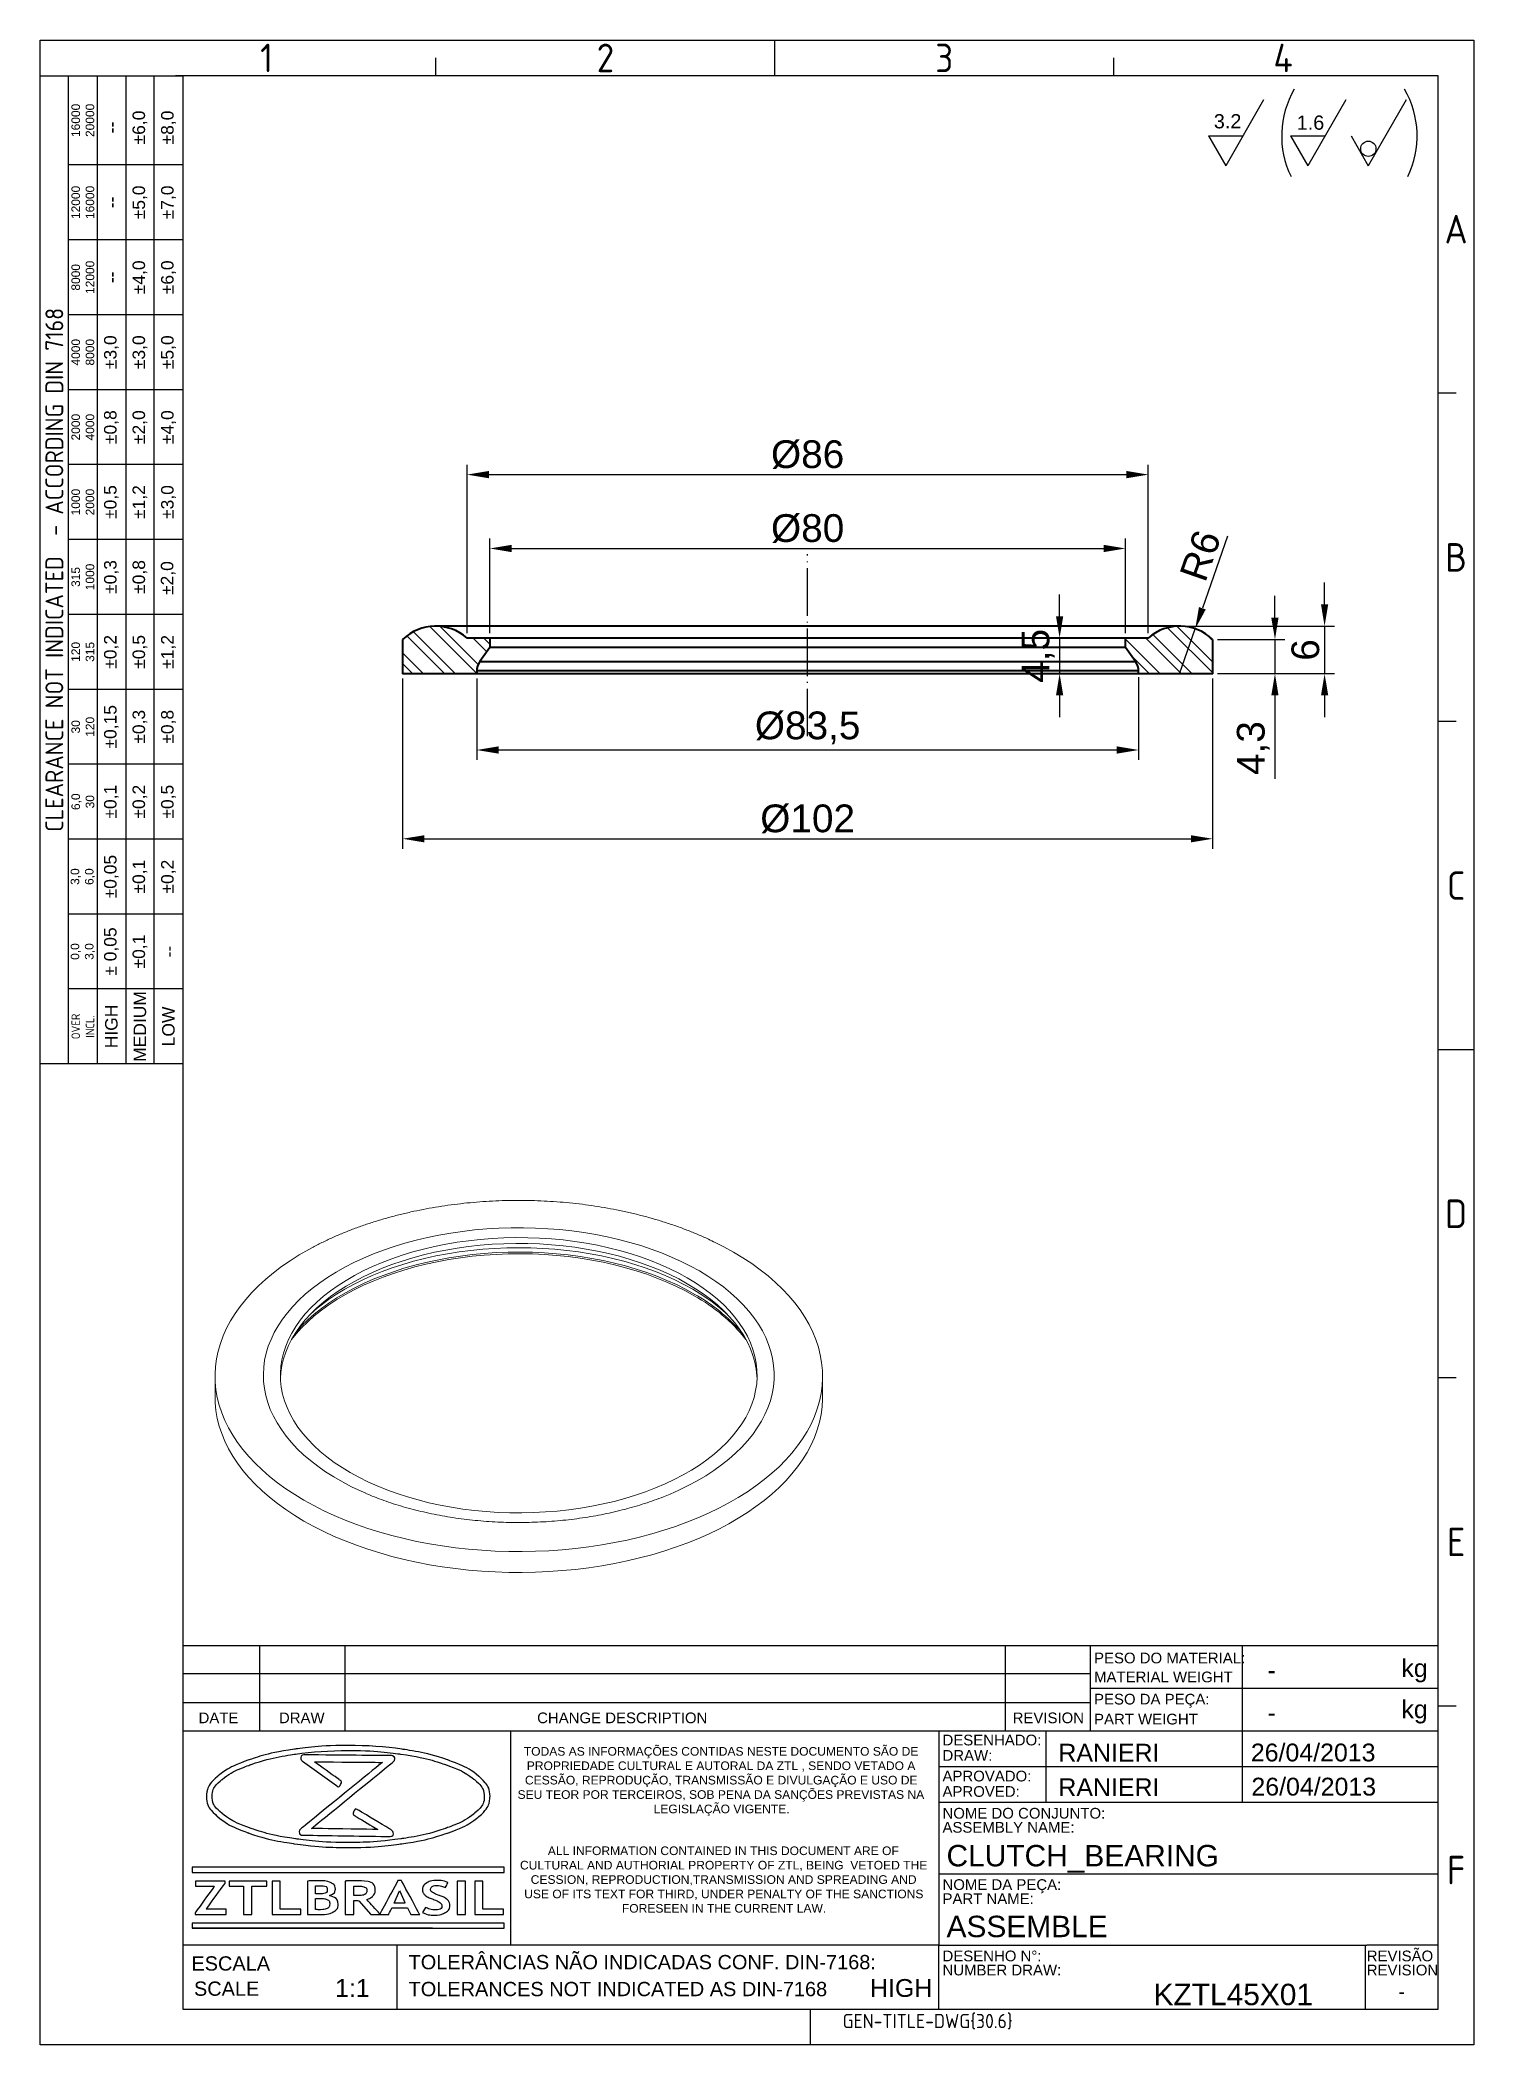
# Model space of a CAD drawing. Header units: millimetres. Extents: x 4510 to 4691, y 1198 to 1451.
import ezdxf
from ezdxf.enums import TextEntityAlignment as Align

# ---------------------------------------------------------------- set-up
doc = ezdxf.new("R2010")
doc.units = ezdxf.units.MM
doc.linetypes.add('ACAD_ISO02W100', pattern=[15, 12, -3])
doc.linetypes.add('ACAD_ISO04W100', pattern=[30, 24, -3, 0, -3])
for name, color, linetype, lineweight in [('AM_0', 7, 'Continuous', 40), ('AM_4', 1, 'ACAD_ISO04W100', 25), ('AM_5', 1, 'Continuous', 25), ('AM_8', 40, 'ACAD_ISO02W100', 35)]:
    doc.layers.add(name, color=color, linetype=linetype, lineweight=lineweight)
doc.layers.add('Camada 1', color=7, linetype='Continuous')
doc.styles.add('ACISOTS', font='isocp.shx', dxfattribs={"height": 1})
doc.styles.get("Standard").update_dxf_attribs({"font": 'arial.ttf'})
doc.dimstyles.new('ISO-25', dxfattribs={"dimtxt": 3.5, "dimasz": 2.75, "dimexe": 1.25, "dimexo": 0.625, "dimtad": 1, "dimtxsty": 'Standard', "dimcen": 2.5, "dimadec": 0, "dimazin": 0, "dimtfac": 1, "dimtmove": 0, "dimatfit": 3, "dimfxl": 1, "dimarcsym": 0})

msp = doc.modelspace()

# ---------------------------------------------------------------- texts
at = {"color": 135, "lineweight": 25, "style": 'ACISOTS'}
for s, p in [('1', (4539.006, 1448.551)), ('2', (4581.756, 1448.551)), ('3', (4624.506, 1448.551)), ('4', (4667.256, 1448.551)), ('A', (4689.081, 1426.951)), ('B', (4689.081, 1385.551)), ('C', (4689.081, 1344.151)), ('D', (4689.081, 1302.751)), ('E', (4689.081, 1261.351)), ('F', (4689.081, 1219.951))]:
    msp.add_text(s, height=3.6, dxfattribs=at).set_placement(p, align=Align.MIDDLE)
for s, height, p in [('PESO DO MATERIAL:', 1.35, (4643.407, 1246.032)), ('MATERIAL WEIGHT', 1.35, (4643.407, 1243.641)), ('kg', 2.25, (4682.18, 1244.306)), ('PESO DA PEÇA:', 1.35, (4643.407, 1240.843)), ('DATE', 1.35, (4530.424, 1238.482)), ('DRAW', 1.35, (4540.566, 1238.482)), ('CHANGE DESCRIPTION', 1.35, (4573.14, 1238.482)), ('REVISION', 1.35, (4633.132, 1238.482)), ('PART WEIGHT', 1.35, (4643.407, 1238.324)), ('kg', 2.25, (4682.18, 1239.115)), ('DESENHADO:', 1.35, (4624.284, 1235.684)), ('DRAW:', 1.35, (4624.284, 1233.742)), ('APROVADO:', 1.35, (4624.284, 1231.137)), ('APROVED:', 1.35, (4624.284, 1229.195)), ('NOME DO CONJUNTO:', 1.35, (4624.284, 1226.449)), ('ASSEMBLY NAME:', 1.35, (4624.284, 1224.671)), ('NOME DA PEÇA:', 1.35, (4624.284, 1217.449)), ('PART NAME:', 1.35, (4624.284, 1215.671)), ('ESCALA', 1.8, (4529.522, 1207.277)), ('TOLERÂNCIAS NÃO INDICADAS CONF. DIN-7168:', 1.8, (4556.921, 1207.445)), ('DESENHO N%%d:', 1.35, (4624.284, 1208.449)), ('REVISÃO', 1.35, (4677.81, 1208.449)), ('NUMBER DRAW:', 1.35, (4624.284, 1206.671)), ('REVISION', 1.35, (4677.81, 1206.671)), ('SCALE', 1.8, (4529.847, 1204.097)), ('TOLERANCES NOT INDICATED AS DIN-7168', 1.8, (4556.921, 1204.048))]:
    msp.add_text(s, height=height).set_placement(p)
at = {"color": 135, "lineweight": 25, "attachment_point": 5, "rotation": 90}
for s, insert, char_height, width in [('16000\\P20000', (4515.831, 1440.676), 1.08, 11.25), ('±6,0', (4523.031, 1439.776), 1.575, 9.45), ('±8,0', (4526.631, 1439.776), 1.575, 9.45), ('--', (4519.431, 1439.776), 1.575, 9.45), ('12000\\P16000', (4515.831, 1430.326), 1.08, 9.45), ('±5,0', (4523.031, 1430.326), 1.575, 9.45), ('±7,0', (4526.631, 1430.326), 1.575, 9.45), ('--', (4519.431, 1430.326), 1.575, 9.45), ('8000\\P12000', (4515.831, 1420.876), 1.08, 9.45), ('--', (4519.431, 1420.876), 1.575, 9.45), ('±4,0', (4523.031, 1420.876), 1.575, 9.45), ('±6,0', (4526.631, 1420.876), 1.575, 9.45), ('{\\Fisocp.shx|c0;CLEARANCE NOT INDICATED  - ACCORDING DIN 7168}', (4512.231, 1383.976), 2.25, 124.65), ('4000\\P8000', (4515.831, 1411.426), 1.08, 9.45), ('±3,0', (4519.431, 1411.426), 1.575, 9.45), ('±3,0', (4523.031, 1411.426), 1.575, 9.45), ('±5,0', (4526.631, 1411.426), 1.575, 9.45), ('2000\\P4000', (4515.831, 1401.976), 1.08, 9.45), ('±0,8', (4519.431, 1401.976), 1.575, 9.45), ('±2,0', (4523.031, 1401.976), 1.575, 9.45), ('±4,0', (4526.631, 1401.976), 1.575, 9.45), ('1000\\P2000', (4515.831, 1392.526), 1.08, 9.45), ('±0,5', (4519.431, 1392.526), 1.575, 9.45), ('±1,2', (4523.031, 1392.526), 1.575, 9.45), ('±3,0', (4526.631, 1392.526), 1.575, 9.45), ('315\\P1000', (4515.831, 1383.076), 1.08, 9.45), ('±0,3', (4519.431, 1383.076), 1.575, 9.45), ('±0,8', (4523.031, 1383.076), 1.575, 9.45), ('±2,0', (4526.601, 1382.935), 1.575, 9.45), ('120\\P315', (4515.831, 1373.626), 1.08, 9.45), ('±0,2', (4519.431, 1373.626), 1.575, 9.45), ('±0,5', (4523.031, 1373.626), 1.575, 9.45), ('±1,2', (4526.631, 1373.626), 1.575, 9.45), ('±0,15', (4519.431, 1364.176), 1.575, 9.45), ('±0,3', (4523.031, 1364.176), 1.575, 9.45), ('±0,8', (4526.631, 1364.176), 1.575, 9.45), ('30\\P120', (4515.831, 1364.176), 1.08, 9.45), ('6,0\\P30', (4515.831, 1354.726), 1.08, 9.45), ('±0,1', (4519.431, 1354.726), 1.575, 9.45), ('±0,2', (4523.031, 1354.726), 1.575, 9.45), ('±0,5', (4526.631, 1354.726), 1.575, 9.45), ('3,0\\P6,0', (4515.831, 1345.276), 1.08, 9.45), ('±0,05', (4519.431, 1345.276), 1.575, 9.45), ('±0,1', (4523.031, 1345.276), 1.575, 9.45), ('±0,2', (4526.631, 1345.276), 1.575, 9.45), ('± 0,05', (4519.431, 1335.826), 1.575, 9.45), ('\\pt4.79529;±0,1', (4523.031, 1335.826), 1.575, 9.45), ('0,0\\P3,0', (4515.831, 1335.826), 1.08, 9.45), ('--', (4526.631, 1335.826), 1.575, 9.45), ('MEDIUM', (4523.031, 1326.376), 1.575, 9.45), ('{\\Fisocp.shx|c0;OVER\\PINCL.}', (4515.831, 1326.376), 1.08, 9.45), ('HIGH', (4519.431, 1326.376), 1.575, 9.45), ('LOW', (4526.631, 1326.376), 1.575, 9.45)]:
    msp.add_mtext(s, dxfattribs=dict(at, insert=insert, char_height=char_height, width=width))
at = {"linetype": 'Continuous', "char_height": 1.089, "attachment_point": 1}
for s, width, insert in [('\\pi1.1295;TODAS AS INFORMAÇÕES CONTIDAS NESTE DOCUMENTO SÃO DE \\P\\pi1.5065;PROPRIEDADE CULTURAL E AUTORAL DA ZTL , SENDO VETADO A \\P\\pi1.274;CESSÃO, REPRODUÇÃO, TRANSMISSÃO E DIVULGAÇÃO E USO DE \\P\\pi0.34021;SEU TEOR POR TERCEIROS, SOB PENA DA SANÇÕES PREVISTAS NA \\P\\pi17.505;LEGISLAÇÃO VIGENTE.', 51.92805, (4570.33, 1235.475)), ('\\pi3.5499;ALL INFORMATION CONTAINED IN THIS DOCUMENT ARE OF \\P\\pi0.041443;CULTURAL AND AUTHORIAL PROPERTY OF ZTL, BEING  VETOED THE \\P\\pi1.3942;CESSION, REPRODUCTION,TRANSMISSION AND SPREADING AND \\P\\pi0.57109;USE OF ITS TEXT FOR THIRD, UNDER PENALTY OF THE SANCTIONS \\P\\pi12.898;FORESEEN IN THE CURRENT LAW.', 51.32011, (4570.938, 1222.935))]:
    msp.add_mtext_dynamic_manual_height_columns(s, width=width, gutter_width=12.5, heights=[0], dxfattribs=dict(at, insert=insert))
for p in [(4665.286, 1245.176), (4665.286, 1239.821)]:
    msp.add_attdef('-', text='', height=2.25).set_placement(p, align=Align.MIDDLE_LEFT)
for tag, p, height in [('RANIERI', (4638.908, 1233.636), 2.25), ('26/04/2013', (4663.187, 1233.662), 2.25), ('26/04/2013', (4663.259, 1229.356), 2.25), ('RANIERI', (4638.906, 1229.282), 2.25), ('CLUTCH_BEARING', (4624.792, 1220.423), 2.7), ('ASSEMBLE', (4624.792, 1211.492), 2.7), ('KZTL45X01', (4650.91, 1202.914), 2.7)]:
    msp.add_attdef(tag, p, '', height=height)
for tag, height, p in [('1:1', 2.25, (4549.829, 1205.082)), ('HIGH', 2.25, (4619.068, 1205.082)), ('-', 1.76, (4682.204, 1204.642))]:
    msp.add_attdef(tag, text='', height=height).set_placement(p, align=Align.MIDDLE_CENTER)
at = {"color": 135, "style": 'ACISOTS'}
msp.add_attdef('GEN-TITLE-DWG{30.6}', (4611.684, 1200.013), '', height=1.8, dxfattribs=at)
at = {"layer": 'AM_5', "char_height": 1.7903, "attachment_point": 1}
for s, insert in [('3.2', (4658.515, 1441.46)), ('1.6', (4668.972, 1441.287))]:
    msp.add_mtext_dynamic_manual_height_columns(s, width=18.23779, gutter_width=12.5, heights=[0], dxfattribs=dict(at, insert=insert))

# ---------------------------------------------------------------- blocks, each defined once
blk = doc.blocks.new('*D12')
at = {"layer": 'AM_5', "color": 0, "lineweight": -2, "ltscale": 0.25, "transparency": 16777216}
for p, q in [((4556.17, 1370.25), (4556.17, 1348.8)), ((4658.37, 1370.25), (4658.37, 1348.8)), ((4558.92, 1350.05), (4655.62, 1350.05))]:
    blk.add_line(p, q, dxfattribs=at)
at = {"layer": 'AM_5', "color": 0, "ltscale": 0.25, "transparency": 16777216}
for points in [[(4558.92, 1350.5), (4558.92, 1349.59), (4556.17, 1350.05)], [(4655.62, 1350.5), (4655.62, 1349.59), (4658.37, 1350.05)]]:
    blk.add_solid(points, dxfattribs=at)
at = {"layer": 'Defpoints', "color": 0, "ltscale": 0.25, "transparency": 16777216}
for p in [(4556.17, 1370.88), (4658.37, 1370.88), (4658.37, 1350.05)]:
    blk.add_point(p, dxfattribs=at)
at = {"layer": 'AM_5', "color": 0, "ltscale": 0.25, "transparency": 16777216, "insert": (4607.27, 1352.56), "char_height": 3.5, "attachment_point": 5}
blk.add_mtext('%%c102', dxfattribs=at)
blk = doc.blocks.new('*D13')
at = {"layer": 'AM_5', "color": 0, "lineweight": -2, "ltscale": 0.25, "transparency": 16777216}
for p, q in [((4565.52, 1370.25), (4565.52, 1360)), ((4649.02, 1370.43), (4649.02, 1360)), ((4568.27, 1361.25), (4646.27, 1361.25))]:
    blk.add_line(p, q, dxfattribs=at)
at = {"layer": 'AM_5', "color": 0, "ltscale": 0.25, "transparency": 16777216}
for points in [[(4568.27, 1361.71), (4568.27, 1360.79), (4565.52, 1361.25)], [(4646.27, 1361.71), (4646.27, 1360.79), (4649.02, 1361.25)]]:
    blk.add_solid(points, dxfattribs=at)
at = {"layer": 'Defpoints', "color": 0, "ltscale": 0.25, "transparency": 16777216}
for p in [(4565.52, 1370.88), (4649.02, 1371.05), (4649.02, 1361.25)]:
    blk.add_point(p, dxfattribs=at)
at = {"layer": 'AM_5', "color": 0, "ltscale": 0.25, "transparency": 16777216, "insert": (4607.27, 1364.03), "char_height": 3.5, "attachment_point": 5}
blk.add_mtext('%%c83,5', dxfattribs=at)
blk = doc.blocks.new('*D14')
at = {"layer": 'AM_5', "color": 0, "lineweight": -2, "ltscale": 0.25, "transparency": 16777216}
for p, q in [((4567.17, 1376), (4567.17, 1387.92)), ((4569.92, 1386.67), (4644.62, 1386.67)), ((4647.37, 1376), (4647.37, 1387.92))]:
    blk.add_line(p, q, dxfattribs=at)
at = {"layer": 'AM_5', "color": 0, "ltscale": 0.25, "transparency": 16777216}
for points in [[(4569.92, 1387.13), (4569.92, 1386.21), (4567.17, 1386.67)], [(4644.62, 1387.13), (4644.62, 1386.21), (4647.37, 1386.67)]]:
    blk.add_solid(points, dxfattribs=at)
at = {"layer": 'Defpoints', "color": 0, "ltscale": 0.25, "transparency": 16777216}
for p in [(4647.37, 1386.67), (4567.17, 1375.38), (4647.37, 1375.38)]:
    blk.add_point(p, dxfattribs=at)
at = {"layer": 'AM_5', "color": 0, "ltscale": 0.25, "transparency": 16777216, "insert": (4607.27, 1389.18), "char_height": 3.5, "attachment_point": 5}
blk.add_mtext('%%c80', dxfattribs=at)
blk = doc.blocks.new('*D15')
at = {"layer": 'AM_5', "color": 0, "lineweight": -2, "ltscale": 0.25, "transparency": 16777216}
for p, q in [((4672.49, 1379.61), (4672.49, 1382.36)), ((4654.82, 1376.86), (4673.74, 1376.86)), ((4672.49, 1376.86), (4672.49, 1370.88)), ((4659, 1370.88), (4673.74, 1370.88)), ((4672.49, 1368.13), (4672.49, 1365.38))]:
    blk.add_line(p, q, dxfattribs=at)
at = {"layer": 'AM_5', "color": 0, "ltscale": 0.25, "transparency": 16777216}
for points in [[(4672.04, 1379.61), (4672.95, 1379.61), (4672.49, 1376.86)], [(4672.04, 1368.13), (4672.95, 1368.13), (4672.49, 1370.88)]]:
    blk.add_solid(points, dxfattribs=at)
at = {"layer": 'Defpoints', "color": 0, "ltscale": 0.25, "transparency": 16777216}
for p in [(4654.2, 1376.86), (4658.37, 1370.88), (4672.49, 1370.88)]:
    blk.add_point(p, dxfattribs=at)
at = {"layer": 'AM_5', "color": 0, "ltscale": 0.25, "transparency": 16777216, "insert": (4670.08, 1373.87), "char_height": 3.5, "attachment_point": 5, "rotation": 90}
blk.add_mtext('6', dxfattribs=at)
blk = doc.blocks.new('*D16')
at = {"layer": 'AM_5', "color": 0, "lineweight": -2, "ltscale": 0.25, "transparency": 16777216}
for p, q in [((4666.23, 1377.93), (4666.23, 1380.68)), ((4659, 1375.18), (4667.48, 1375.18)), ((4666.23, 1375.18), (4666.23, 1370.88)), ((4659, 1370.88), (4667.48, 1370.88)), ((4666.23, 1368.13), (4666.23, 1357.61))]:
    blk.add_line(p, q, dxfattribs=at)
at = {"layer": 'AM_5', "color": 0, "ltscale": 0.25, "transparency": 16777216}
for points in [[(4665.77, 1377.93), (4666.68, 1377.93), (4666.23, 1375.18)], [(4665.77, 1368.13), (4666.68, 1368.13), (4666.23, 1370.88)]]:
    blk.add_solid(points, dxfattribs=at)
at = {"layer": 'Defpoints', "color": 0, "ltscale": 0.25, "transparency": 16777216}
for p in [(4658.37, 1375.18), (4658.37, 1370.88), (4666.23, 1370.88)]:
    blk.add_point(p, dxfattribs=at)
at = {"layer": 'AM_5', "color": 0, "ltscale": 0.25, "transparency": 16777216, "insert": (4663.5, 1361.49), "char_height": 3.5, "attachment_point": 5, "rotation": 90}
blk.add_mtext('4,3', dxfattribs=at)
blk = doc.blocks.new('*D17')
at = {"layer": 'AM_5', "color": 0, "lineweight": -2, "ltscale": 0.25, "transparency": 16777216}
for p, q in [((4639.06, 1378.13), (4639.06, 1380.88)), ((4638.44, 1375.38), (4637.81, 1375.38)), ((4639.06, 1375.38), (4639.06, 1370.88)), ((4638.44, 1370.88), (4637.81, 1370.88)), ((4639.06, 1368.13), (4639.06, 1365.38))]:
    blk.add_line(p, q, dxfattribs=at)
at = {"layer": 'AM_5', "color": 0, "ltscale": 0.25, "transparency": 16777216}
for points in [[(4638.6, 1378.13), (4639.52, 1378.13), (4639.06, 1375.38)], [(4638.6, 1368.13), (4639.52, 1368.13), (4639.06, 1370.88)]]:
    blk.add_solid(points, dxfattribs=at)
at = {"layer": 'Defpoints', "color": 0, "ltscale": 0.25, "transparency": 16777216}
for p in [(4639.06, 1375.38), (4639.06, 1370.88), (4639.06, 1370.88)]:
    blk.add_point(p, dxfattribs=at)
at = {"layer": 'AM_5', "color": 0, "ltscale": 0.25, "transparency": 16777216, "insert": (4636.34, 1373.13), "char_height": 3.5, "attachment_point": 5, "rotation": 90}
blk.add_mtext('4,5', dxfattribs=at)
blk = doc.blocks.new('*D18')
at = {"layer": 'AM_5', "color": 0, "lineweight": -2, "ltscale": 0.25, "transparency": 16777216}
for p, q in [((4660.23, 1388.24), (4657.07, 1379.13)), ((4654.2, 1370.86), (4656.17, 1376.53))]:
    blk.add_line(p, q, dxfattribs=at)
at = {"layer": 'AM_5', "color": 0, "ltscale": 0.25, "transparency": 16777216}
blk.add_solid([(4656.64, 1379.28), (4657.5, 1378.98), (4656.17, 1376.53)], dxfattribs=at)
at = {"layer": 'Defpoints', "color": 0, "ltscale": 0.25, "transparency": 16777216}
for p in [(4656.17, 1376.53), (4654.2, 1370.86)]:
    blk.add_point(p, dxfattribs=at)
at = {"layer": 'AM_5', "color": 0, "ltscale": 0.25, "transparency": 16777216, "insert": (4656.82, 1385.77), "char_height": 3.5, "attachment_point": 5, "rotation": 70.8433}
blk.add_mtext('R6', dxfattribs=at)
blk = doc.blocks.new('*D19')
at = {"layer": 'AM_5', "color": 0, "lineweight": -2, "ltscale": 0.25, "transparency": 16777216}
for p, q in [((4564.3, 1376), (4564.3, 1397.24)), ((4650.24, 1376), (4650.24, 1397.24)), ((4567.05, 1395.99), (4647.49, 1395.99))]:
    blk.add_line(p, q, dxfattribs=at)
at = {"layer": 'AM_5', "color": 0, "ltscale": 0.25, "transparency": 16777216}
for points in [[(4567.05, 1396.45), (4567.05, 1395.53), (4564.3, 1395.99)], [(4647.49, 1396.45), (4647.49, 1395.53), (4650.24, 1395.99)]]:
    blk.add_solid(points, dxfattribs=at)
at = {"layer": 'Defpoints', "color": 0, "ltscale": 0.25, "transparency": 16777216}
for p in [(4650.24, 1395.99), (4564.3, 1375.38), (4650.24, 1375.38)]:
    blk.add_point(p, dxfattribs=at)
at = {"layer": 'AM_5', "color": 0, "ltscale": 0.25, "transparency": 16777216, "insert": (4607.27, 1398.5), "char_height": 3.5, "attachment_point": 5}
blk.add_mtext('%%c86', dxfattribs=at)

# ---------------------------------------------------------------- dimensions: what is measured, and where the dimension line sits
at = {"layer": 'AM_5', "ltscale": 0.25}
for base, p1, p2, text, picture, middle in [((4650.241, 1395.989), (4564.3, 1375.375), (4650.241, 1375.375), '%%c86', '*D19', (4607.271, 1398.499)), ((4647.371, 1386.673), (4567.171, 1375.375), (4647.371, 1375.375), '%%c80', '*D14', (4607.271, 1389.183)), ((4658.371, 1350.046), (4556.171, 1370.875), (4658.371, 1370.875), '%%c102', '*D12', (4607.271, 1352.556)), ((4649.021, 1361.247), (4565.521, 1370.875), (4649.021, 1371.054), '%%c83,5', '*D13', (4607.271, 1364.033))]:
    dim = msp.add_linear_dim(base=base, p1=p1, p2=p2, text=text, dimstyle='ISO-25', dxfattribs=at)
    dim.commit()
    dim.dimension.update_dxf_attribs({"geometry": picture, "text_midpoint": middle})
dim = msp.add_radius_dim(center=(4654.197, 1370.864), mpoint=(4656.166, 1376.532), dimstyle='ISO-25', dxfattribs=at)
dim.commit()
dim.dimension.update_dxf_attribs({"geometry": '*D18', "text_midpoint": (4656.824, 1385.774)})
dim = msp.add_linear_dim(base=(4639.062, 1370.875), p1=(4639.062, 1375.375), p2=(4639.062, 1370.875), angle=90, dimstyle='ISO-25', dxfattribs=at)
dim.commit()
dim.dimension.update_dxf_attribs({"geometry": '*D17', "text_midpoint": (4639.062, 1373.125), "dimtype": 160})
dim = msp.add_linear_dim(base=(4672.494, 1370.875), p1=(4654.197, 1376.864), p2=(4658.371, 1370.875), angle=90, text='6', dimstyle='ISO-25', dxfattribs=at)
dim.commit()
dim.dimension.update_dxf_attribs({"geometry": '*D15', "text_midpoint": (4670.082, 1373.87)})
dim = msp.add_linear_dim(base=(4666.226, 1370.875), p1=(4658.371, 1375.175), p2=(4658.371, 1370.875), angle=90, dimstyle='ISO-25', dxfattribs=at)
dim.commit()
dim.dimension.update_dxf_attribs({"geometry": '*D16', "text_midpoint": (4663.498, 1361.494)})

# ---------------------------------------------------------------- hatches: boundary and pattern name
at = {"layer": 'AM_5', "ltscale": 0.25}
h = msp.add_hatch(dxfattribs=at)
h.set_pattern_fill('ANSI32', color=256, scale=0.3, angle=90)
h.paths.add_polyline_path([(4567.171, 1374.175), (4567.171, 1375.375), (4564.3, 1375.375, 0.3904996), (4556.171, 1375.175), (4556.171, 1370.875), (4565.521, 1370.875), (4565.521, 1371.232, -0.1568432), (4565.896, 1372.398)])
h.paths.add_polyline_path([(4658.371, 1375.175, 0.3904996), (4650.241, 1375.375), (4647.371, 1375.375), (4647.371, 1374.175), (4648.646, 1372.398, -0.1568432), (4649.021, 1371.232), (4649.021, 1370.875), (4658.371, 1370.875)])

# ---------------------------------------------------------------- linework, layer by layer
at = {"color": 135, "lineweight": 25}
for p, q in [((4510.431, 1197.901), (4510.431, 1450.801)), ((4510.431, 1450.801), (4691.331, 1450.801)), ((4603.131, 1446.301), (4603.131, 1450.801)), ((4691.331, 1450.801), (4691.331, 1197.901)), ((4560.381, 1446.301), (4560.381, 1448.551)), ((4645.881, 1446.301), (4645.881, 1448.551)), ((4514.031, 1321.651), (4514.031, 1446.301)), ((4517.631, 1446.301), (4517.631, 1321.651)), ((4521.231, 1446.301), (4521.231, 1321.651)), ((4524.831, 1321.651), (4524.831, 1446.301)), ((4528.431, 1435.051), (4514.031, 1435.051)), ((4528.431, 1425.601), (4514.031, 1425.601)), ((4528.431, 1416.151), (4514.031, 1416.151)), ((4528.431, 1406.701), (4514.031, 1406.701)), ((4689.081, 1406.251), (4686.831, 1406.251)), ((4528.431, 1397.251), (4514.031, 1397.251)), ((4528.431, 1387.801), (4514.031, 1387.801)), ((4528.431, 1378.351), (4514.031, 1378.351)), ((4528.431, 1368.901), (4514.031, 1368.901)), ((4689.081, 1364.851), (4686.831, 1364.851)), ((4528.431, 1359.451), (4514.031, 1359.451)), ((4528.431, 1350.001), (4514.031, 1350.001)), ((4528.431, 1340.551), (4514.031, 1340.551)), ((4528.431, 1331.101), (4514.031, 1331.101)), ((4686.831, 1323.451), (4691.331, 1323.451)), ((4689.081, 1282.051), (4686.831, 1282.051)), ((4689.081, 1240.651), (4686.831, 1240.651)), ((4607.631, 1197.901), (4607.631, 1202.401)), ((4691.331, 1197.901), (4510.431, 1197.901))]:
    msp.add_line(p, q, dxfattribs=at)
for p, q in [((4686.831, 1446.301), (4527.531, 1446.301)), ((4528.431, 1446.301), (4528.431, 1202.401)), ((4686.831, 1202.401), (4686.831, 1446.301)), ((4528.431, 1248.301), (4686.831, 1248.301)), ((4528.431, 1248.301), (4528.431, 1202.401)), ((4528.431, 1248.301), (4642.954, 1248.301)), ((4538.154, 1237.501), (4538.154, 1248.301)), ((4548.929, 1237.501), (4548.929, 1248.301)), ((4632.248, 1237.501), (4632.248, 1248.301)), ((4642.954, 1237.501), (4642.954, 1248.301)), ((4662.081, 1248.301), (4662.081, 1242.901)), ((4686.831, 1202.401), (4686.831, 1248.301)), ((4642.954, 1244.701), (4528.431, 1244.701)), ((4642.954, 1242.901), (4686.831, 1242.901)), ((4662.081, 1242.901), (4662.081, 1237.501)), ((4528.431, 1241.101), (4642.954, 1241.101)), ((4528.431, 1237.501), (4623.831, 1237.501)), ((4569.77, 1237.501), (4569.77, 1210.501)), ((4623.831, 1237.501), (4623.831, 1220.401)), ((4623.831, 1237.501), (4686.831, 1237.501)), ((4637.331, 1237.501), (4637.331, 1228.501)), ((4662.081, 1237.501), (4662.081, 1228.501)), ((4623.831, 1233.001), (4686.831, 1233.001)), ((4623.831, 1228.501), (4686.831, 1228.501)), ((4623.831, 1220.401), (4623.831, 1210.501)), ((4623.831, 1219.501), (4686.831, 1219.501)), ((4623.831, 1210.501), (4528.431, 1210.501)), ((4555.431, 1210.501), (4555.431, 1202.401)), ((4623.831, 1202.401), (4623.831, 1210.501)), ((4623.831, 1210.501), (4677.831, 1210.501)), ((4677.609, 1210.501), (4677.609, 1202.401)), ((4686.831, 1210.501), (4677.831, 1210.501)), ((4528.431, 1202.401), (4686.831, 1202.401)), ((4528.431, 1202.401), (4686.831, 1202.401))]:
    msp.add_line(p, q)
at = {"color": 7, "linetype": 'Continuous', "lineweight": 15}
for p, q in [((4532.5, 1282.257), (4532.5, 1279.623)), ((4609.15, 1279.623), (4609.15, 1282.257))]:
    msp.add_line(p, q, dxfattribs=at)
at = {"color": 135, "lineweight": 25}
msp.add_lwpolyline([(4528.431, 1446.301), (4528.431, 1321.651), (4510.431, 1321.651), (4510.431, 1446.301)], close=True, dxfattribs=at)
at = {"color": 7, "linetype": 'Continuous', "lineweight": 15, "flags": 128}
for points in [[(4551.522, 1267.481), (4550.926, 1267.744), (4549.734, 1268.312), (4548.589, 1268.912), (4547.497, 1269.543), (4546.457, 1270.203), (4545.474, 1270.892), (4544.549, 1271.606), (4543.685, 1272.346), (4542.883, 1273.109), (4542.145, 1273.893), (4541.473, 1274.696), (4540.869, 1275.518), (4540.333, 1276.355), (4539.868, 1277.206), (4539.474, 1278.068), (4539.152, 1278.941), (4538.903, 1279.822), (4538.727, 1280.708), (4538.625, 1281.598), (4538.598, 1282.491), (4538.644, 1283.382), (4538.764, 1284.272), (4538.958, 1285.157), (4539.226, 1286.036), (4539.566, 1286.906), (4539.978, 1287.766), (4540.461, 1288.614), (4541.013, 1289.447), (4541.635, 1290.264), (4542.323, 1291.063), (4543.077, 1291.842), (4543.895, 1292.599), (4544.775, 1293.333), (4545.715, 1294.041), (4546.712, 1294.723), (4547.765, 1295.376), (4548.871, 1295.999), (4550.027, 1296.591), (4551.231, 1297.15), (4552.481, 1297.676), (4553.772, 1298.166), (4555.103, 1298.62), (4556.47, 1299.036), (4557.87, 1299.414), (4559.3, 1299.753), (4560.756, 1300.052), (4562.235, 1300.311), (4563.734, 1300.528), (4565.25, 1300.703), (4566.778, 1300.837), (4568.316, 1300.927), (4569.859, 1300.975), (4571.405, 1300.981), (4572.949, 1300.943), (4574.488, 1300.863), (4576.019, 1300.741), (4577.538, 1300.576), (4579.042, 1300.369), (4580.526, 1300.121), (4581.989, 1299.832), (4583.425, 1299.503), (4584.833, 1299.134), (4586.208, 1298.727), (4587.549, 1298.283), (4588.85, 1297.802), (4590.11, 1297.285), (4591.326, 1296.734), (4592.495, 1296.15), (4593.614, 1295.535), (4593.614, 1295.535)], [(4597.925, 1297.901), (4599.097, 1297.194), (4600.214, 1296.457), (4601.273, 1295.693), (4602.273, 1294.902), (4603.211, 1294.087), (4604.086, 1293.248), (4604.896, 1292.388), (4605.638, 1291.508), (4606.313, 1290.61), (4606.919, 1289.696), (4607.453, 1288.767), (4607.916, 1287.825), (4608.307, 1286.872), (4608.624, 1285.911), (4608.867, 1284.942), (4609.035, 1283.968), (4609.129, 1282.991), (4609.148, 1282.012), (4609.091, 1281.033), (4608.96, 1280.058), (4608.754, 1279.086), (4608.474, 1278.12), (4608.121, 1277.163), (4607.694, 1276.216), (4607.195, 1275.28), (4606.625, 1274.358), (4605.984, 1273.452), (4605.275, 1272.563), (4604.499, 1271.692), (4603.657, 1270.843), (4602.75, 1270.016), (4601.781, 1269.212), (4600.751, 1268.435), (4599.663, 1267.684), (4598.518, 1266.962), (4597.319, 1266.27), (4596.068, 1265.609), (4594.768, 1264.981), (4593.42, 1264.386), (4592.029, 1263.827), (4590.596, 1263.303), (4589.125, 1262.817), (4587.617, 1262.369), (4586.077, 1261.959), (4584.507, 1261.59), (4582.91, 1261.261), (4581.289, 1260.973), (4579.648, 1260.726), (4577.99, 1260.522), (4576.317, 1260.36), (4574.634, 1260.242), (4572.944, 1260.166), (4571.249, 1260.133), (4569.553, 1260.144), (4567.86, 1260.198), (4566.173, 1260.296), (4564.495, 1260.436), (4562.829, 1260.619), (4561.179, 1260.844), (4559.548, 1261.111), (4557.939, 1261.42), (4556.355, 1261.77), (4554.799, 1262.159), (4553.275, 1262.588), (4551.785, 1263.055), (4550.332, 1263.56), (4548.92, 1264.102), (4547.55, 1264.679), (4546.226, 1265.291), (4544.95, 1265.935), (4543.725, 1266.612), (4542.553, 1267.319), (4541.436, 1268.056), (4540.377, 1268.82), (4539.377, 1269.611), (4538.439, 1270.426), (4537.564, 1271.265), (4536.754, 1272.125), (4536.012, 1273.005), (4535.337, 1273.903), (4534.731, 1274.817), (4534.197, 1275.746), (4533.734, 1276.688), (4533.343, 1277.641), (4533.026, 1278.602), (4532.783, 1279.571), (4532.615, 1280.545), (4532.521, 1281.522), (4532.502, 1282.501), (4532.559, 1283.48), (4532.69, 1284.456), (4532.896, 1285.427), (4533.176, 1286.393), (4533.529, 1287.35), (4533.956, 1288.297), (4534.455, 1289.233), (4535.025, 1290.155), (4535.666, 1291.061), (4536.375, 1291.95), (4537.151, 1292.821), (4537.993, 1293.67), (4538.9, 1294.497), (4539.869, 1295.301), (4540.899, 1296.078), (4541.987, 1296.829), (4543.132, 1297.551), (4544.331, 1298.243), (4544.71, 1298.449)], [(4592.091, 1294.656), (4593.125, 1294.029), (4594.103, 1293.372), (4595.023, 1292.689), (4595.883, 1291.98), (4596.681, 1291.247), (4597.415, 1290.492), (4598.082, 1289.716), (4598.682, 1288.923), (4599.212, 1288.113), (4599.672, 1287.289), (4600.06, 1286.453), (4600.376, 1285.607), (4600.618, 1284.752), (4600.786, 1283.892), (4600.879, 1283.028), (4600.898, 1282.163), (4600.842, 1281.297), (4600.711, 1280.435), (4600.506, 1279.578), (4600.227, 1278.727), (4599.875, 1277.885), (4599.451, 1277.055), (4598.956, 1276.238), (4598.391, 1275.436), (4597.757, 1274.652), (4597.056, 1273.886), (4596.29, 1273.142), (4595.461, 1272.421), (4594.571, 1271.724), (4593.621, 1271.054), (4592.615, 1270.412), (4591.554, 1269.8), (4590.443, 1269.219), (4589.282, 1268.671), (4588.075, 1268.157), (4586.826, 1267.678), (4585.537, 1267.236), (4584.211, 1266.832), (4582.852, 1266.466), (4581.463, 1266.139), (4580.047, 1265.854), (4578.609, 1265.609), (4577.151, 1265.406), (4575.678, 1265.245), (4574.192, 1265.126), (4572.698, 1265.051), (4571.2, 1265.018), (4569.7, 1265.029), (4568.204, 1265.083), (4566.714, 1265.18), (4565.234, 1265.32), (4563.768, 1265.502), (4562.319, 1265.726), (4560.892, 1265.991), (4559.489, 1266.298), (4558.115, 1266.644), (4556.772, 1267.029), (4555.464, 1267.453), (4554.194, 1267.913), (4552.966, 1268.41), (4551.782, 1268.941), (4550.645, 1269.506), (4549.559, 1270.102), (4548.525, 1270.729), (4547.547, 1271.386), (4546.627, 1272.069), (4545.767, 1272.778), (4544.969, 1273.511), (4544.235, 1274.266), (4543.568, 1275.042), (4542.968, 1275.835), (4542.438, 1276.645), (4541.978, 1277.469), (4541.59, 1278.305), (4541.274, 1279.151), (4541.032, 1280.006), (4540.864, 1280.866), (4540.771, 1281.73), (4540.752, 1282.595), (4540.808, 1283.461), (4540.939, 1284.323), (4541.144, 1285.181), (4541.423, 1286.031), (4541.775, 1286.873), (4542.199, 1287.703), (4542.694, 1288.52), (4543.259, 1289.322), (4543.893, 1290.107), (4544.594, 1290.872), (4545.36, 1291.616), (4546.189, 1292.337), (4547.079, 1293.034), (4548.029, 1293.704), (4549.035, 1294.346), (4550.096, 1294.958), (4551.207, 1295.539), (4552.368, 1296.087), (4553.575, 1296.601), (4554.824, 1297.08), (4556.113, 1297.522), (4557.439, 1297.926), (4558.798, 1298.292), (4560.187, 1298.619), (4561.603, 1298.905), (4563.041, 1299.149), (4564.499, 1299.352), (4565.972, 1299.513), (4567.458, 1299.632), (4568.952, 1299.707), (4570.45, 1299.74), (4571.95, 1299.729), (4573.446, 1299.675), (4574.936, 1299.578), (4576.416, 1299.438), (4577.882, 1299.256), (4579.331, 1299.032), (4580.758, 1298.767), (4582.161, 1298.46), (4583.535, 1298.114), (4584.878, 1297.729), (4586.186, 1297.306), (4587.456, 1296.845), (4588.684, 1296.348), (4589.868, 1295.817), (4591.005, 1295.252), (4592.091, 1294.656)], [(4540.757, 1282.012), (4540.808, 1282.726), (4540.939, 1283.588), (4541.144, 1284.446), (4541.423, 1285.296), (4541.775, 1286.138), (4542.199, 1286.968), (4542.694, 1287.785), (4543.259, 1288.587), (4543.893, 1289.372), (4544.594, 1290.137), (4545.36, 1290.881), (4546.189, 1291.603), (4547.079, 1292.299), (4548.029, 1292.969), (4549.035, 1293.611), (4550.096, 1294.223), (4551.207, 1294.804), (4552.368, 1295.352), (4553.575, 1295.866), (4554.824, 1296.345), (4556.113, 1296.787), (4557.439, 1297.192), (4558.798, 1297.557), (4560.187, 1297.884), (4561.603, 1298.17), (4563.041, 1298.414), (4564.499, 1298.618), (4565.972, 1298.779), (4567.458, 1298.897), (4568.952, 1298.972), (4570.45, 1299.005), (4571.95, 1298.994), (4573.446, 1298.94), (4574.936, 1298.843), (4576.416, 1298.703), (4577.882, 1298.521), (4579.331, 1298.297), (4580.758, 1298.032), (4582.161, 1297.726), (4583.535, 1297.379), (4584.878, 1296.994), (4586.186, 1296.571), (4587.456, 1296.11), (4588.684, 1295.614), (4589.868, 1295.082), (4591.005, 1294.518), (4592.091, 1293.921)], [(4542.16, 1286.897), (4542.721, 1287.593), (4543.426, 1288.374), (4544.197, 1289.134), (4545.03, 1289.871), (4545.925, 1290.584), (4546.879, 1291.271), (4547.89, 1291.93), (4548.955, 1292.56), (4550.072, 1293.159), (4551.238, 1293.726), (4552.451, 1294.26), (4553.707, 1294.759), (4555.004, 1295.222), (4556.338, 1295.649), (4557.707, 1296.037), (4559.107, 1296.386), (4560.535, 1296.695), (4561.987, 1296.964), (4563.46, 1297.192), (4564.95, 1297.379), (4566.455, 1297.523), (4567.969, 1297.624), (4569.491, 1297.683), (4571.016, 1297.699), (4572.54, 1297.672), (4574.06, 1297.603), (4575.573, 1297.491), (4577.074, 1297.336), (4578.56, 1297.139), (4580.028, 1296.901), (4581.475, 1296.622), (4582.896, 1296.302), (4584.288, 1295.943), (4585.649, 1295.546), (4586.974, 1295.11), (4588.261, 1294.638), (4589.507, 1294.13), (4590.708, 1293.588), (4591.862, 1293.012), (4592.966, 1292.405)], [(4595.68, 1299.098), (4596.7, 1298.578), (4597.925, 1297.901)], [(4593.614, 1295.535), (4594.68, 1294.889), (4595.691, 1294.214), (4596.646, 1293.512), (4597.541, 1292.785), (4598.374, 1292.033), (4599.144, 1291.26), (4599.849, 1290.466), (4600.488, 1289.653), (4601.058, 1288.824), (4601.558, 1287.979), (4601.988, 1287.122), (4602.346, 1286.254), (4602.632, 1285.378), (4602.844, 1284.494), (4602.983, 1283.605), (4603.048, 1282.714), (4603.038, 1281.821), (4602.955, 1280.93), (4602.798, 1280.043), (4602.567, 1279.161), (4602.263, 1278.286), (4601.887, 1277.42), (4601.44, 1276.566), (4600.922, 1275.726), (4600.334, 1274.9), (4599.679, 1274.092), (4598.958, 1273.303), (4598.172, 1272.535), (4597.323, 1271.789), (4596.413, 1271.068), (4595.444, 1270.373), (4594.418, 1269.705), (4593.339, 1269.067), (4592.207, 1268.459), (4591.026, 1267.883), (4589.909, 1267.387)], [(4592.091, 1293.921), (4593.125, 1293.294), (4594.103, 1292.637), (4595.023, 1291.954), (4595.883, 1291.245), (4596.681, 1290.512), (4597.415, 1289.757), (4598.082, 1288.982), (4598.682, 1288.188), (4599.212, 1287.378), (4599.672, 1286.554), (4600.06, 1285.718), (4600.376, 1284.872), (4600.618, 1284.018), (4600.786, 1283.157), (4600.879, 1282.293), (4600.893, 1282.012)], [(4544.506, 1290.046), (4545.023, 1290.508), (4545.393, 1290.82)], [(4596.334, 1290.757), (4596.627, 1290.508), (4597.144, 1290.046)], [(4609.15, 1279.623), (4609.148, 1279.378), (4609.091, 1278.4), (4608.96, 1277.424), (4608.754, 1276.453), (4608.474, 1275.487), (4608.121, 1274.53), (4607.694, 1273.582), (4607.195, 1272.647), (4606.625, 1271.725), (4605.984, 1270.819), (4605.275, 1269.929), (4604.499, 1269.059), (4603.657, 1268.21), (4602.75, 1267.382), (4601.781, 1266.579), (4600.751, 1265.801), (4599.663, 1265.051), (4598.518, 1264.329), (4597.319, 1263.637), (4596.068, 1262.976), (4594.768, 1262.347), (4593.42, 1261.753), (4592.029, 1261.193), (4590.596, 1260.67), (4589.125, 1260.184), (4587.617, 1259.735), (4586.077, 1259.326), (4584.507, 1258.956), (4582.91, 1258.627), (4581.289, 1258.339), (4579.648, 1258.093), (4577.99, 1257.889), (4576.317, 1257.727), (4574.634, 1257.608), (4572.944, 1257.532), (4571.249, 1257.5), (4569.553, 1257.511), (4567.86, 1257.565), (4566.173, 1257.662), (4564.495, 1257.803), (4562.829, 1257.986), (4561.179, 1258.211), (4559.548, 1258.478), (4557.939, 1258.787), (4556.355, 1259.136), (4554.799, 1259.526), (4553.275, 1259.955), (4551.785, 1260.422), (4550.332, 1260.927), (4548.92, 1261.469), (4547.55, 1262.046), (4546.226, 1262.657), (4544.95, 1263.302), (4543.725, 1263.979), (4542.553, 1264.686), (4541.436, 1265.423), (4540.377, 1266.187), (4539.377, 1266.978), (4538.439, 1267.793), (4537.564, 1268.632), (4536.754, 1269.492), (4536.012, 1270.372), (4535.337, 1271.27), (4534.731, 1272.184), (4534.197, 1273.113), (4533.734, 1274.055), (4533.343, 1275.007), (4533.026, 1275.969), (4532.783, 1276.938), (4532.615, 1277.912), (4532.521, 1278.889), (4532.5, 1279.623)]]:
    msp.add_lwpolyline(points, dxfattribs=at)
at = {"color": 8, "linetype": 'Continuous', "lineweight": 15, "flags": 128}
for points in [[(4592.966, 1292.624), (4591.862, 1293.231), (4590.708, 1293.806), (4589.507, 1294.348), (4588.261, 1294.856), (4586.974, 1295.329), (4585.649, 1295.764), (4584.288, 1296.162), (4582.896, 1296.521), (4581.475, 1296.84), (4580.028, 1297.12), (4578.56, 1297.358), (4577.074, 1297.554), (4575.573, 1297.709), (4574.06, 1297.821), (4572.54, 1297.891), (4571.016, 1297.918), (4569.491, 1297.902), (4567.969, 1297.843), (4566.455, 1297.741), (4564.95, 1297.597), (4563.46, 1297.411), (4561.987, 1297.183), (4560.535, 1296.914), (4559.107, 1296.605), (4557.707, 1296.255), (4556.338, 1295.867), (4555.004, 1295.441), (4553.707, 1294.978), (4552.451, 1294.479), (4551.238, 1293.945), (4550.072, 1293.378), (4548.955, 1292.778), (4547.89, 1292.148), (4546.879, 1291.489), (4545.925, 1290.802), (4545.03, 1290.089), (4544.197, 1289.352), (4543.426, 1288.592), (4542.721, 1287.812), (4542.682, 1287.766)], [(4545.393, 1290.82), (4545.9, 1291.227), (4546.837, 1291.92), (4547.832, 1292.586), (4548.883, 1293.223), (4549.986, 1293.829), (4551.139, 1294.403), (4552.34, 1294.944), (4553.585, 1295.451), (4554.872, 1295.921), (4556.197, 1296.354), (4557.557, 1296.75), (4558.95, 1297.106), (4560.371, 1297.422), (4561.817, 1297.698), (4563.285, 1297.933), (4564.771, 1298.125), (4566.272, 1298.276), (4567.783, 1298.383), (4569.302, 1298.448), (4570.825, 1298.47), (4572.348, 1298.448), (4573.867, 1298.383), (4575.378, 1298.276), (4576.879, 1298.125), (4578.365, 1297.933), (4579.833, 1297.698), (4581.279, 1297.422), (4582.7, 1297.106), (4584.093, 1296.75), (4585.453, 1296.354), (4586.778, 1295.921), (4588.065, 1295.451), (4589.31, 1294.944), (4590.511, 1294.403), (4591.664, 1293.829), (4592.767, 1293.223)]]:
    msp.add_lwpolyline(points, dxfattribs=at)
at = {"color": 8, "linetype": 'Continuous', "lineweight": 15}
for centre, radius, start, end in [((4580.217, 1271.262), 25.294, 50.41823, 60.25243), ((4581.806, 1272.698), 22.838, 41.28334, 60.74847)]:
    msp.add_arc(centre, radius, start, end, dxfattribs=at)
at = {"color": 7, "linetype": 'Continuous', "lineweight": 15}
msp.add_arc((4582.483, 1273.37), 21.731, 38.49842, 61.1575, dxfattribs=at)
for points, knots in [([(4595.631, 1299.116), (4595.34, 1299.259), (4594.62, 1299.614), (4593.423, 1300.139), (4592.051, 1300.697), (4590.643, 1301.216), (4589.204, 1301.698), (4587.735, 1302.143), (4586.24, 1302.549), (4584.72, 1302.916), (4583.178, 1303.245), (4581.617, 1303.534), (4580.039, 1303.783), (4578.447, 1303.993), (4576.842, 1304.163), (4575.228, 1304.292), (4573.607, 1304.382), (4571.982, 1304.431), (4570.355, 1304.439), (4568.729, 1304.407), (4567.106, 1304.335), (4565.489, 1304.223), (4563.881, 1304.07), (4562.283, 1303.877), (4560.699, 1303.644), (4559.131, 1303.372), (4557.581, 1303.06), (4556.052, 1302.709), (4554.547, 1302.32), (4553.067, 1301.892), (4551.615, 1301.425), (4550.193, 1300.922), (4548.804, 1300.38), (4547.449, 1299.803), (4546.136, 1299.186), (4545.225, 1298.733), (4544.764, 1298.477), (4544.714, 1298.449)], [0, 0, 0, 0, 0.0201409, 0.0499052, 0.0796447, 0.1093552, 0.1390344, 0.1686816, 0.198297, 0.2278819, 0.2574383, 0.2869686, 0.3164756, 0.3459623, 0.3754321, 0.4048883, 0.4343344, 0.463774, 0.4932107, 0.522648, 0.5520887, 0.5815362, 0.6109941, 0.6404661, 0.6699558, 0.6994668, 0.7290026, 0.7585664, 0.7881615, 0.8177906, 0.8474563, 0.8771604, 0.9069039, 0.936687, 0.9665083, 0.9963647, 1, 1, 1, 1]), ([(4589.905, 1267.389), (4589.626, 1267.272), (4588.977, 1266.998), (4587.909, 1266.599), (4586.711, 1266.188), (4585.476, 1265.807), (4584.207, 1265.456), (4582.907, 1265.135), (4581.579, 1264.848), (4580.226, 1264.593), (4578.851, 1264.372), (4577.457, 1264.186), (4576.048, 1264.036), (4574.627, 1263.921), (4573.197, 1263.843), (4571.761, 1263.801), (4570.323, 1263.795), (4568.886, 1263.826), (4567.454, 1263.894), (4566.029, 1263.998), (4564.615, 1264.137), (4563.216, 1264.313), (4561.834, 1264.523), (4560.473, 1264.768), (4559.136, 1265.046), (4557.826, 1265.357), (4556.546, 1265.7), (4555.299, 1266.073), (4554.087, 1266.475), (4552.917, 1266.907), (4552.066, 1267.242), (4551.618, 1267.442), (4551.532, 1267.48)], [0, 0, 0, 0, 0.0257257, 0.0599332, 0.0942005, 0.1285262, 0.1629077, 0.1973415, 0.2318234, 0.2663488, 0.300913, 0.3355107, 0.3701367, 0.4047858, 0.4394523, 0.4741311, 0.5088164, 0.543503, 0.5781837, 0.6128528, 0.6475047, 0.6821341, 0.7167354, 0.7513032, 0.7858321, 0.820317, 0.8547529, 0.8891349, 0.9234589, 0.9577212, 0.9919188, 1, 1, 1, 1])]:
    msp.add_open_spline(points, degree=3, knots=knots, dxfattribs=at)
at = {"layer": 'AM_0'}
for p, q in [((4654.197, 1376.864), (4560.344, 1376.864)), ((4556.171, 1375.175), (4556.171, 1370.875)), ((4650.241, 1375.375), (4564.3, 1375.375)), ((4567.171, 1374.175), (4565.896, 1372.398)), ((4567.171, 1375.375), (4567.171, 1374.175)), ((4647.371, 1374.175), (4567.171, 1374.175)), ((4647.371, 1374.175), (4647.371, 1375.375)), ((4648.646, 1372.398), (4647.371, 1374.175)), ((4658.371, 1370.875), (4658.371, 1375.175)), ((4658.371, 1370.875), (4556.171, 1370.875)), ((4565.521, 1371.232), (4565.521, 1370.875)), ((4649.018, 1371.232), (4565.524, 1371.232)), ((4565.896, 1372.398), (4648.646, 1372.398)), ((4649.021, 1370.875), (4649.021, 1371.232))]:
    msp.add_line(p, q, dxfattribs=at)
for centre, radius, start, end in [((4560.344, 1370.864), 6, 48.74805, 134.07054), ((4654.197, 1370.864), 6, 45.92946, 131.25195), ((4567.521, 1371.232), 2, 144.34467, 180), ((4647.021, 1371.232), 2, 0, 35.65533)]:
    msp.add_arc(centre, radius, start, end, dxfattribs=at)
at = {"layer": 'AM_4', "ltscale": 0.25}
msp.add_line((4607.271, 1362.981), (4607.271, 1385.958), dxfattribs=at)
at = {"layer": 'AM_5'}
for p, q in [((4664.803, 1443.246), (4660.018, 1434.957)), ((4675.167, 1443.246), (4670.381, 1434.957)), ((4682.787, 1443.246), (4678.001, 1434.957)), ((4657.843, 1438.725), (4662.193, 1438.725)), ((4657.843, 1438.725), (4660.018, 1434.957)), ((4668.206, 1438.725), (4672.556, 1438.725)), ((4668.206, 1438.725), (4670.381, 1434.957)), ((4675.826, 1438.725), (4678.001, 1434.957))]:
    msp.add_line(p, q, dxfattribs=at)
msp.add_circle((4678.01, 1437.092), 0.965, dxfattribs=at)
for centre, start, end in [((4678.788, 1438.716), 149.81687, 205.95777), ((4672.456, 1438.716), 334.04223, 30.18313)]:
    msp.add_arc(centre, 11.714, start, end, dxfattribs=at)
at = {"layer": 'AM_8', "color": 0, "linetype": 'Continuous'}
msp.add_line((4529.623, 1212.607), (4559.957, 1212.607), dxfattribs=at)
at = {"layer": 'Camada 1'}
for points, knots in [([(4549.303, 1235.678), (4551.692, 1235.678), (4553.975, 1235.511), (4556.061, 1235.208), (4556.061, 1235.208), (4558.228, 1234.893), (4560.183, 1234.432), (4561.823, 1233.86), (4561.823, 1233.86), (4563.506, 1233.272), (4564.864, 1232.563), (4565.792, 1231.77), (4565.792, 1231.77), (4566.696, 1230.997), (4567.196, 1230.143), (4567.196, 1229.24), (4567.196, 1229.24), (4567.196, 1228.336), (4566.696, 1227.482), (4565.792, 1226.709), (4565.792, 1226.709), (4564.864, 1225.916), (4563.506, 1225.207), (4561.823, 1224.62), (4561.823, 1224.62), (4560.183, 1224.047), (4558.228, 1223.586), (4556.061, 1223.271), (4556.061, 1223.271), (4553.975, 1222.968), (4551.692, 1222.801), (4549.303, 1222.801), (4549.303, 1222.801), (4546.914, 1222.801), (4544.632, 1222.968), (4542.546, 1223.271), (4542.546, 1223.271), (4540.378, 1223.586), (4538.423, 1224.047), (4536.784, 1224.62), (4536.784, 1224.62), (4535.101, 1225.207), (4533.743, 1225.916), (4532.814, 1226.709), (4532.814, 1226.709), (4531.91, 1227.482), (4531.411, 1228.336), (4531.411, 1229.24), (4531.411, 1229.24), (4531.411, 1230.143), (4531.91, 1230.997), (4532.814, 1231.77), (4532.814, 1231.77), (4533.743, 1232.563), (4535.101, 1233.272), (4536.784, 1233.86), (4536.784, 1233.86), (4538.423, 1234.432), (4540.378, 1234.893), (4542.546, 1235.208), (4542.546, 1235.208), (4544.632, 1235.511), (4546.914, 1235.678), (4549.303, 1235.678)], [0, 0, 0, 0, 0.0588235, 0.0588235, 0.0588235, 0.0882353, 0.1176471, 0.1176471, 0.1176471, 0.1470588, 0.1764706, 0.1764706, 0.1764706, 0.2058824, 0.2352941, 0.2352941, 0.2352941, 0.2647059, 0.2941176, 0.2941176, 0.2941176, 0.3235294, 0.3529412, 0.3529412, 0.3529412, 0.3823529, 0.4117647, 0.4117647, 0.4117647, 0.4411765, 0.4705882, 0.4705882, 0.4705882, 0.5, 0.5294118, 0.5294118, 0.5294118, 0.5588235, 0.5882353, 0.5882353, 0.5882353, 0.6176471, 0.6470588, 0.6470588, 0.6470588, 0.6764706, 0.7058824, 0.7058824, 0.7058824, 0.7352941, 0.7647059, 0.7647059, 0.7647059, 0.7941176, 0.8235294, 0.8235294, 0.8235294, 0.8529412, 0.8823529, 0.8823529, 0.8823529, 0.9411765, 1, 1, 1, 1]), ([(4549.303, 1235.043), (4546.956, 1235.043), (4544.717, 1234.88), (4542.675, 1234.584), (4542.675, 1234.584), (4540.553, 1234.277), (4538.643, 1233.827), (4537.045, 1233.269), (4537.045, 1233.269), (4535.49, 1232.726), (4534.238, 1232.086), (4533.384, 1231.382), (4533.384, 1231.382), (4532.575, 1230.713), (4532.127, 1229.989), (4532.127, 1229.24), (4532.127, 1229.24), (4532.127, 1228.49), (4532.575, 1227.766), (4533.384, 1227.098), (4533.384, 1227.098), (4534.238, 1226.393), (4535.49, 1225.753), (4537.045, 1225.21), (4537.045, 1225.21), (4538.643, 1224.652), (4540.553, 1224.202), (4542.675, 1223.895), (4542.675, 1223.895), (4544.717, 1223.599), (4546.956, 1223.436), (4549.303, 1223.436), (4549.303, 1223.436), (4551.65, 1223.436), (4553.89, 1223.599), (4555.932, 1223.895), (4555.932, 1223.895), (4558.054, 1224.202), (4559.964, 1224.652), (4561.561, 1225.21), (4561.561, 1225.21), (4563.116, 1225.753), (4564.369, 1226.393), (4565.222, 1227.098), (4565.222, 1227.098), (4566.032, 1227.766), (4566.479, 1228.49), (4566.479, 1229.24), (4566.479, 1229.24), (4566.479, 1229.989), (4566.032, 1230.713), (4565.222, 1231.382), (4565.222, 1231.382), (4564.369, 1232.086), (4563.116, 1232.726), (4561.561, 1233.269), (4561.561, 1233.269), (4559.964, 1233.827), (4558.054, 1234.277), (4555.932, 1234.584), (4555.932, 1234.584), (4553.89, 1234.88), (4551.65, 1235.043), (4549.303, 1235.043)], [0, 0, 0, 0, 0.0588235, 0.0588235, 0.0588235, 0.0882353, 0.1176471, 0.1176471, 0.1176471, 0.1470588, 0.1764706, 0.1764706, 0.1764706, 0.2058824, 0.2352941, 0.2352941, 0.2352941, 0.2647059, 0.2941176, 0.2941176, 0.2941176, 0.3235294, 0.3529412, 0.3529412, 0.3529412, 0.3823529, 0.4117647, 0.4117647, 0.4117647, 0.4411765, 0.4705882, 0.4705882, 0.4705882, 0.5, 0.5294118, 0.5294118, 0.5294118, 0.5588235, 0.5882353, 0.5882353, 0.5882353, 0.6176471, 0.6470588, 0.6470588, 0.6470588, 0.6764706, 0.7058824, 0.7058824, 0.7058824, 0.7352941, 0.7647059, 0.7647059, 0.7647059, 0.7941176, 0.8235294, 0.8235294, 0.8235294, 0.8529412, 0.8823529, 0.8823529, 0.8823529, 0.9411765, 1, 1, 1, 1]), ([(4547.815, 1230.611), (4547.815, 1230.611), (4543.528, 1233.682), (4543.528, 1233.682), (4543.528, 1233.682), (4543.209, 1233.911), (4543.339, 1234.491), (4543.715, 1234.488), (4543.715, 1234.488), (4543.715, 1234.488), (4554.786, 1234.399), (4554.786, 1234.399), (4554.786, 1234.399), (4555.149, 1234.397), (4555.284, 1233.848), (4554.988, 1233.607), (4554.988, 1233.607), (4554.988, 1233.607), (4544.681, 1225.21), (4544.681, 1225.21), (4544.681, 1225.21), (4544.681, 1225.21), (4553.034, 1225.076), (4553.034, 1225.076), (4553.034, 1225.076), (4553.034, 1225.076), (4550.225, 1226.768), (4550.225, 1226.768), (4550.225, 1226.768), (4550.04, 1226.88), (4549.855, 1226.991), (4550.016, 1227.377), (4550.016, 1227.377), (4550.177, 1227.763), (4550.362, 1227.652), (4550.547, 1227.541), (4550.547, 1227.541), (4550.547, 1227.541), (4554.759, 1225.003), (4554.759, 1225.003), (4554.759, 1225.003), (4555.104, 1224.795), (4554.982, 1224.177), (4554.594, 1224.183), (4554.594, 1224.183), (4554.594, 1224.183), (4543.523, 1224.361), (4543.523, 1224.361), (4543.523, 1224.361), (4543.16, 1224.367), (4543.028, 1224.913), (4543.324, 1225.154), (4543.324, 1225.154), (4543.324, 1225.154), (4553.619, 1233.542), (4553.619, 1233.542), (4553.619, 1233.542), (4553.619, 1233.542), (4545.038, 1233.611), (4545.038, 1233.611), (4545.038, 1233.611), (4545.038, 1233.611), (4548.185, 1231.356), (4548.185, 1231.356), (4548.185, 1231.356), (4548.361, 1231.23), (4548.536, 1231.104), (4548.351, 1230.732), (4548.351, 1230.732), (4548.166, 1230.359), (4547.99, 1230.485), (4547.815, 1230.611)], [0, 0, 0, 0, 0.0526316, 0.0526316, 0.0526316, 0.0789474, 0.1052632, 0.1052632, 0.1052632, 0.1315789, 0.1578947, 0.1578947, 0.1578947, 0.1842105, 0.2105263, 0.2105263, 0.2105263, 0.2368421, 0.2631579, 0.2631579, 0.2631579, 0.2894737, 0.3157895, 0.3157895, 0.3157895, 0.3421053, 0.3684211, 0.3684211, 0.3684211, 0.3947368, 0.4210526, 0.4210526, 0.4210526, 0.4473684, 0.4736842, 0.4736842, 0.4736842, 0.5, 0.5263158, 0.5263158, 0.5263158, 0.5526316, 0.5789474, 0.5789474, 0.5789474, 0.6052632, 0.6315789, 0.6315789, 0.6315789, 0.6578947, 0.6842105, 0.6842105, 0.6842105, 0.7105263, 0.7368421, 0.7368421, 0.7368421, 0.7631579, 0.7894737, 0.7894737, 0.7894737, 0.8157895, 0.8421053, 0.8421053, 0.8421053, 0.8684211, 0.8947368, 0.8947368, 0.8947368, 0.9473684, 1, 1, 1, 1]), ([(4529.7, 1220.316), (4529.7, 1220.316), (4568.907, 1220.316), (4568.907, 1220.316), (4568.907, 1220.316), (4568.907, 1220.316), (4568.984, 1220.316), (4568.984, 1220.316), (4568.984, 1220.316), (4568.984, 1220.316), (4568.984, 1220.239), (4568.984, 1220.239), (4568.984, 1220.239), (4568.984, 1220.239), (4568.984, 1219.729), (4568.984, 1219.729), (4568.984, 1219.729), (4568.984, 1219.729), (4568.984, 1219.652), (4568.984, 1219.652), (4568.984, 1219.652), (4568.984, 1219.652), (4568.907, 1219.652), (4568.907, 1219.652), (4568.907, 1219.652), (4568.907, 1219.652), (4529.7, 1219.652), (4529.7, 1219.652), (4529.7, 1219.652), (4529.7, 1219.652), (4529.623, 1219.652), (4529.623, 1219.652), (4529.623, 1219.652), (4529.623, 1219.652), (4529.623, 1219.729), (4529.623, 1219.729), (4529.623, 1219.729), (4529.623, 1219.729), (4529.623, 1220.239), (4529.623, 1220.239), (4529.623, 1220.239), (4529.623, 1220.239), (4529.623, 1220.316), (4529.623, 1220.316), (4529.623, 1220.316), (4529.623, 1220.316), (4529.7, 1220.316), (4529.7, 1220.316)], [0, 0, 0, 0, 0.0769231, 0.0769231, 0.0769231, 0.1153846, 0.1538462, 0.1538462, 0.1538462, 0.1923077, 0.2307692, 0.2307692, 0.2307692, 0.2692308, 0.3076923, 0.3076923, 0.3076923, 0.3461538, 0.3846154, 0.3846154, 0.3846154, 0.4230769, 0.4615385, 0.4615385, 0.4615385, 0.5, 0.5384615, 0.5384615, 0.5384615, 0.5769231, 0.6153846, 0.6153846, 0.6153846, 0.6538462, 0.6923077, 0.6923077, 0.6923077, 0.7307692, 0.7692308, 0.7692308, 0.7692308, 0.8076923, 0.8461538, 0.8461538, 0.8461538, 0.9230769, 1, 1, 1, 1]), ([(4530.013, 1214.349), (4530.013, 1214.349), (4530.013, 1214.591), (4530.013, 1214.591), (4530.013, 1214.591), (4530.013, 1214.591), (4532.411, 1217.909), (4532.411, 1217.909), (4532.411, 1217.909), (4532.411, 1217.909), (4530.053, 1217.909), (4530.053, 1217.909), (4530.053, 1217.909), (4530.053, 1217.909), (4530.053, 1218.575), (4530.053, 1218.575), (4530.053, 1218.575), (4530.053, 1218.575), (4533.802, 1218.575), (4533.802, 1218.575), (4533.802, 1218.575), (4533.802, 1218.575), (4533.802, 1218.333), (4533.802, 1218.333), (4533.802, 1218.333), (4533.802, 1218.333), (4531.396, 1215.016), (4531.396, 1215.016), (4531.396, 1215.016), (4531.396, 1215.016), (4533.888, 1215.016), (4533.888, 1215.016), (4533.888, 1215.016), (4533.888, 1215.016), (4533.888, 1214.349), (4533.888, 1214.349), (4533.888, 1214.349), (4533.888, 1214.349), (4530.013, 1214.349), (4530.013, 1214.349)], [0, 0, 0, 0, 0.0909091, 0.0909091, 0.0909091, 0.1363636, 0.1818182, 0.1818182, 0.1818182, 0.2272727, 0.2727273, 0.2727273, 0.2727273, 0.3181818, 0.3636364, 0.3636364, 0.3636364, 0.4090909, 0.4545455, 0.4545455, 0.4545455, 0.5, 0.5454545, 0.5454545, 0.5454545, 0.5909091, 0.6363636, 0.6363636, 0.6363636, 0.6818182, 0.7272727, 0.7272727, 0.7272727, 0.7727273, 0.8181818, 0.8181818, 0.8181818, 0.9090909, 1, 1, 1, 1]), ([(4537.13, 1217.909), (4537.13, 1217.909), (4537.13, 1214.349), (4537.13, 1214.349), (4537.13, 1214.349), (4537.13, 1214.349), (4536.109, 1214.349), (4536.109, 1214.349), (4536.109, 1214.349), (4536.109, 1214.349), (4536.109, 1217.909), (4536.109, 1217.909), (4536.109, 1217.909), (4536.109, 1217.909), (4534.28, 1217.909), (4534.28, 1217.909), (4534.28, 1217.909), (4534.28, 1217.909), (4534.28, 1218.575), (4534.28, 1218.575), (4534.28, 1218.575), (4534.28, 1218.575), (4539.041, 1218.575), (4539.041, 1218.575), (4539.041, 1218.575), (4539.041, 1218.575), (4539.041, 1217.909), (4539.041, 1217.909), (4539.041, 1217.909), (4539.041, 1217.909), (4537.13, 1217.909), (4537.13, 1217.909)], [0, 0, 0, 0, 0.1111111, 0.1111111, 0.1111111, 0.1666667, 0.2222222, 0.2222222, 0.2222222, 0.2777778, 0.3333333, 0.3333333, 0.3333333, 0.3888889, 0.4444444, 0.4444444, 0.4444444, 0.5, 0.5555556, 0.5555556, 0.5555556, 0.6111111, 0.6666667, 0.6666667, 0.6666667, 0.7222222, 0.7777778, 0.7777778, 0.7777778, 0.8888889, 1, 1, 1, 1]), ([(4539.708, 1214.349), (4539.708, 1214.349), (4539.708, 1218.575), (4539.708, 1218.575), (4539.708, 1218.575), (4539.708, 1218.575), (4540.729, 1218.575), (4540.729, 1218.575), (4540.729, 1218.575), (4540.729, 1218.575), (4540.729, 1215.016), (4540.729, 1215.016), (4540.729, 1215.016), (4540.729, 1215.016), (4543.328, 1215.016), (4543.328, 1215.016), (4543.328, 1215.016), (4543.328, 1215.016), (4543.328, 1214.349), (4543.328, 1214.349), (4543.328, 1214.349), (4543.328, 1214.349), (4539.708, 1214.349), (4539.708, 1214.349)], [0, 0, 0, 0, 0.1428571, 0.1428571, 0.1428571, 0.2142857, 0.2857143, 0.2857143, 0.2857143, 0.3571429, 0.4285714, 0.4285714, 0.4285714, 0.5, 0.5714286, 0.5714286, 0.5714286, 0.6428571, 0.7142857, 0.7142857, 0.7142857, 0.8571429, 1, 1, 1, 1]), ([(4545.91, 1214.349), (4545.91, 1214.349), (4544.151, 1214.349), (4544.151, 1214.349), (4544.151, 1214.349), (4544.151, 1214.349), (4544.151, 1218.572), (4544.151, 1218.572), (4544.151, 1218.572), (4544.927, 1218.599), (4545.469, 1218.612), (4545.78, 1218.612), (4545.78, 1218.612), (4546.378, 1218.612), (4546.844, 1218.519), (4547.18, 1218.331), (4547.18, 1218.331), (4547.517, 1218.144), (4547.684, 1217.876), (4547.684, 1217.529), (4547.684, 1217.529), (4547.684, 1217.194), (4547.443, 1216.929), (4546.962, 1216.735), (4546.962, 1216.735), (4547.676, 1216.552), (4548.034, 1216.175), (4548.034, 1215.604), (4548.034, 1215.604), (4548.034, 1215.22), (4547.836, 1214.914), (4547.442, 1214.688), (4547.442, 1214.688), (4547.046, 1214.463), (4546.536, 1214.349), (4545.91, 1214.349)], [0, 0, 0, 0, 0.1, 0.1, 0.1, 0.15, 0.2, 0.2, 0.2, 0.25, 0.3, 0.3, 0.3, 0.35, 0.4, 0.4, 0.4, 0.45, 0.5, 0.5, 0.5, 0.55, 0.6, 0.6, 0.6, 0.65, 0.7, 0.7, 0.7, 0.75, 0.8, 0.8, 0.8, 0.9, 1, 1, 1, 1]), ([(4545.172, 1217.973), (4545.172, 1217.973), (4545.172, 1216.959), (4545.172, 1216.959), (4545.172, 1216.959), (4545.329, 1216.953), (4545.493, 1216.949), (4545.666, 1216.949), (4545.666, 1216.949), (4546.331, 1216.949), (4546.663, 1217.132), (4546.663, 1217.499), (4546.663, 1217.499), (4546.663, 1217.824), (4546.362, 1217.986), (4545.757, 1217.986), (4545.757, 1217.986), (4545.598, 1217.986), (4545.402, 1217.981), (4545.172, 1217.973)], [0, 0, 0, 0, 0.1666667, 0.1666667, 0.1666667, 0.25, 0.3333333, 0.3333333, 0.3333333, 0.4166667, 0.5, 0.5, 0.5, 0.5833333, 0.6666667, 0.6666667, 0.6666667, 0.8333333, 1, 1, 1, 1]), ([(4552.178, 1214.349), (4552.178, 1214.349), (4550.644, 1216.094), (4550.644, 1216.094), (4550.644, 1216.094), (4550.49, 1216.096), (4550.274, 1216.103), (4549.995, 1216.115), (4549.995, 1216.115), (4549.995, 1216.115), (4549.995, 1214.349), (4549.995, 1214.349), (4549.995, 1214.349), (4549.995, 1214.349), (4548.936, 1214.349), (4548.936, 1214.349), (4548.936, 1214.349), (4548.936, 1214.349), (4548.936, 1218.575), (4548.936, 1218.575), (4548.936, 1218.575), (4548.993, 1218.575), (4549.214, 1218.582), (4549.6, 1218.597), (4549.6, 1218.597), (4549.985, 1218.612), (4550.294, 1218.618), (4550.53, 1218.618), (4550.53, 1218.618), (4551.99, 1218.618), (4552.721, 1218.203), (4552.721, 1217.372), (4552.721, 1217.372), (4552.721, 1217.122), (4552.619, 1216.894), (4552.418, 1216.689), (4552.418, 1216.689), (4552.217, 1216.483), (4551.962, 1216.338), (4551.657, 1216.253), (4551.657, 1216.253), (4551.657, 1216.253), (4553.356, 1214.349), (4553.356, 1214.349), (4553.356, 1214.349), (4553.356, 1214.349), (4552.178, 1214.349), (4552.178, 1214.349)], [0, 0, 0, 0, 0.0769231, 0.0769231, 0.0769231, 0.1153846, 0.1538462, 0.1538462, 0.1538462, 0.1923077, 0.2307692, 0.2307692, 0.2307692, 0.2692308, 0.3076923, 0.3076923, 0.3076923, 0.3461538, 0.3846154, 0.3846154, 0.3846154, 0.4230769, 0.4615385, 0.4615385, 0.4615385, 0.5, 0.5384615, 0.5384615, 0.5384615, 0.5769231, 0.6153846, 0.6153846, 0.6153846, 0.6538462, 0.6923077, 0.6923077, 0.6923077, 0.7307692, 0.7692308, 0.7692308, 0.7692308, 0.8076923, 0.8461538, 0.8461538, 0.8461538, 0.9230769, 1, 1, 1, 1]), ([(4549.995, 1217.923), (4549.995, 1217.923), (4549.995, 1216.75), (4549.995, 1216.75), (4549.995, 1216.75), (4550.184, 1216.738), (4550.329, 1216.732), (4550.428, 1216.732), (4550.428, 1216.732), (4550.854, 1216.732), (4551.166, 1216.776), (4551.363, 1216.865), (4551.363, 1216.865), (4551.562, 1216.953), (4551.661, 1217.125), (4551.661, 1217.381), (4551.661, 1217.381), (4551.661, 1217.589), (4551.555, 1217.734), (4551.342, 1217.816), (4551.342, 1217.816), (4551.13, 1217.899), (4550.796, 1217.94), (4550.341, 1217.94), (4550.341, 1217.94), (4550.231, 1217.94), (4550.116, 1217.935), (4549.995, 1217.923)], [0, 0, 0, 0, 0.125, 0.125, 0.125, 0.1875, 0.25, 0.25, 0.25, 0.3125, 0.375, 0.375, 0.375, 0.4375, 0.5, 0.5, 0.5, 0.5625, 0.625, 0.625, 0.625, 0.6875, 0.75, 0.75, 0.75, 0.875, 1, 1, 1, 1]), ([(4557.202, 1214.349), (4557.202, 1214.349), (4556.783, 1215.206), (4556.783, 1215.206), (4556.783, 1215.206), (4556.783, 1215.206), (4554.812, 1215.206), (4554.812, 1215.206), (4554.812, 1215.206), (4554.812, 1215.206), (4554.411, 1214.349), (4554.411, 1214.349), (4554.411, 1214.349), (4554.411, 1214.349), (4553.278, 1214.349), (4553.278, 1214.349), (4553.278, 1214.349), (4553.278, 1214.349), (4555.57, 1218.633), (4555.57, 1218.633), (4555.57, 1218.633), (4555.57, 1218.633), (4556.018, 1218.633), (4556.018, 1218.633), (4556.018, 1218.633), (4556.018, 1218.633), (4558.329, 1214.349), (4558.329, 1214.349), (4558.329, 1214.349), (4558.329, 1214.349), (4557.202, 1214.349), (4557.202, 1214.349)], [0, 0, 0, 0, 0.1111111, 0.1111111, 0.1111111, 0.1666667, 0.2222222, 0.2222222, 0.2222222, 0.2777778, 0.3333333, 0.3333333, 0.3333333, 0.3888889, 0.4444444, 0.4444444, 0.4444444, 0.5, 0.5555556, 0.5555556, 0.5555556, 0.6111111, 0.6666667, 0.6666667, 0.6666667, 0.7222222, 0.7777778, 0.7777778, 0.7777778, 0.8888889, 1, 1, 1, 1]), ([(4555.794, 1217.34), (4555.794, 1217.34), (4555.103, 1215.78), (4555.103, 1215.78), (4555.103, 1215.78), (4555.103, 1215.78), (4556.484, 1215.78), (4556.484, 1215.78), (4556.484, 1215.78), (4556.484, 1215.78), (4555.794, 1217.34), (4555.794, 1217.34)], [0, 0, 0, 0, 0.25, 0.25, 0.25, 0.375, 0.5, 0.5, 0.5, 0.75, 1, 1, 1, 1]), ([(4558.663, 1214.583), (4558.663, 1214.583), (4559.041, 1215.255), (4559.041, 1215.255), (4559.041, 1215.255), (4559.443, 1215.047), (4559.839, 1214.944), (4560.229, 1214.944), (4560.229, 1214.944), (4560.829, 1214.944), (4561.128, 1215.098), (4561.128, 1215.405), (4561.128, 1215.405), (4561.128, 1215.55), (4561.057, 1215.686), (4560.917, 1215.817), (4560.917, 1215.817), (4560.776, 1215.948), (4560.484, 1216.095), (4560.043, 1216.257), (4560.043, 1216.257), (4559.602, 1216.42), (4559.305, 1216.554), (4559.152, 1216.658), (4559.152, 1216.658), (4558.999, 1216.763), (4558.881, 1216.888), (4558.798, 1217.032), (4558.798, 1217.032), (4558.716, 1217.176), (4558.675, 1217.335), (4558.675, 1217.511), (4558.675, 1217.511), (4558.675, 1217.838), (4558.838, 1218.108), (4559.164, 1218.324), (4559.164, 1218.324), (4559.49, 1218.54), (4559.908, 1218.647), (4560.418, 1218.647), (4560.418, 1218.647), (4561.083, 1218.647), (4561.57, 1218.555), (4561.883, 1218.373), (4561.883, 1218.373), (4561.883, 1218.373), (4561.572, 1217.727), (4561.572, 1217.727), (4561.572, 1217.727), (4561.214, 1217.915), (4560.835, 1218.01), (4560.438, 1218.01), (4560.438, 1218.01), (4560.202, 1218.01), (4560.02, 1217.964), (4559.89, 1217.873), (4559.89, 1217.873), (4559.76, 1217.781), (4559.696, 1217.662), (4559.696, 1217.517), (4559.696, 1217.517), (4559.696, 1217.274), (4560.06, 1217.022), (4560.79, 1216.761), (4560.79, 1216.761), (4561.175, 1216.623), (4561.452, 1216.495), (4561.623, 1216.378), (4561.623, 1216.378), (4561.793, 1216.262), (4561.923, 1216.126), (4562.011, 1215.972), (4562.011, 1215.972), (4562.101, 1215.817), (4562.145, 1215.644), (4562.145, 1215.454), (4562.145, 1215.454), (4562.145, 1215.111), (4561.962, 1214.83), (4561.593, 1214.609), (4561.593, 1214.609), (4561.226, 1214.388), (4560.733, 1214.277), (4560.115, 1214.277), (4560.115, 1214.277), (4559.579, 1214.277), (4559.096, 1214.379), (4558.663, 1214.583)], [0, 0, 0, 0, 0.0434783, 0.0434783, 0.0434783, 0.0652174, 0.0869565, 0.0869565, 0.0869565, 0.1086957, 0.1304348, 0.1304348, 0.1304348, 0.1521739, 0.173913, 0.173913, 0.173913, 0.1956522, 0.2173913, 0.2173913, 0.2173913, 0.2391304, 0.2608696, 0.2608696, 0.2608696, 0.2826087, 0.3043478, 0.3043478, 0.3043478, 0.326087, 0.3478261, 0.3478261, 0.3478261, 0.3695652, 0.3913043, 0.3913043, 0.3913043, 0.4130435, 0.4347826, 0.4347826, 0.4347826, 0.4565217, 0.4782609, 0.4782609, 0.4782609, 0.5, 0.5217391, 0.5217391, 0.5217391, 0.5434783, 0.5652174, 0.5652174, 0.5652174, 0.5869565, 0.6086957, 0.6086957, 0.6086957, 0.6304348, 0.6521739, 0.6521739, 0.6521739, 0.673913, 0.6956522, 0.6956522, 0.6956522, 0.7173913, 0.7391304, 0.7391304, 0.7391304, 0.7608696, 0.7826087, 0.7826087, 0.7826087, 0.8043478, 0.826087, 0.826087, 0.826087, 0.8478261, 0.8695652, 0.8695652, 0.8695652, 0.8913043, 0.9130435, 0.9130435, 0.9130435, 0.9565217, 1, 1, 1, 1]), ([(4563.067, 1214.349), (4563.067, 1214.349), (4563.067, 1218.575), (4563.067, 1218.575), (4563.067, 1218.575), (4563.067, 1218.575), (4564.088, 1218.575), (4564.088, 1218.575), (4564.088, 1218.575), (4564.088, 1218.575), (4564.088, 1214.349), (4564.088, 1214.349), (4564.088, 1214.349), (4564.088, 1214.349), (4563.067, 1214.349), (4563.067, 1214.349)], [0, 0, 0, 0, 0.2, 0.2, 0.2, 0.3, 0.4, 0.4, 0.4, 0.5, 0.6, 0.6, 0.6, 0.8, 1, 1, 1, 1]), ([(4565.284, 1214.349), (4565.284, 1214.349), (4565.284, 1218.575), (4565.284, 1218.575), (4565.284, 1218.575), (4565.284, 1218.575), (4566.305, 1218.575), (4566.305, 1218.575), (4566.305, 1218.575), (4566.305, 1218.575), (4566.305, 1215.016), (4566.305, 1215.016), (4566.305, 1215.016), (4566.305, 1215.016), (4568.905, 1215.016), (4568.905, 1215.016), (4568.905, 1215.016), (4568.905, 1215.016), (4568.905, 1214.349), (4568.905, 1214.349), (4568.905, 1214.349), (4568.905, 1214.349), (4565.284, 1214.349), (4565.284, 1214.349)], [0, 0, 0, 0, 0.1428571, 0.1428571, 0.1428571, 0.2142857, 0.2857143, 0.2857143, 0.2857143, 0.3571429, 0.4285714, 0.4285714, 0.4285714, 0.5, 0.5714286, 0.5714286, 0.5714286, 0.6428571, 0.7142857, 0.7142857, 0.7142857, 0.8571429, 1, 1, 1, 1]), ([(4545.172, 1216.375), (4545.172, 1216.375), (4545.172, 1214.978), (4545.172, 1214.978), (4545.172, 1214.978), (4545.378, 1214.965), (4545.546, 1214.958), (4545.674, 1214.958), (4545.674, 1214.958), (4546.13, 1214.958), (4546.461, 1215.015), (4546.666, 1215.128), (4546.666, 1215.128), (4546.871, 1215.241), (4546.974, 1215.43), (4546.974, 1215.693), (4546.974, 1215.693), (4546.974, 1215.934), (4546.879, 1216.109), (4546.687, 1216.218), (4546.687, 1216.218), (4546.496, 1216.328), (4546.162, 1216.382), (4545.686, 1216.382), (4545.686, 1216.382), (4545.587, 1216.382), (4545.416, 1216.38), (4545.172, 1216.375)], [0, 0, 0, 0, 0.125, 0.125, 0.125, 0.1875, 0.25, 0.25, 0.25, 0.3125, 0.375, 0.375, 0.375, 0.4375, 0.5, 0.5, 0.5, 0.5625, 0.625, 0.625, 0.625, 0.6875, 0.75, 0.75, 0.75, 0.875, 1, 1, 1, 1]), ([(4529.7, 1213.272), (4529.7, 1213.272), (4568.907, 1213.272), (4568.907, 1213.272), (4568.907, 1213.272), (4568.907, 1213.272), (4568.984, 1213.272), (4568.984, 1213.272), (4568.984, 1213.272), (4568.984, 1213.272), (4568.984, 1213.195), (4568.984, 1213.195), (4568.984, 1213.195), (4568.984, 1213.195), (4568.984, 1212.684), (4568.984, 1212.684), (4568.984, 1212.684), (4568.984, 1212.684), (4568.984, 1212.607), (4568.984, 1212.607), (4568.984, 1212.607), (4568.984, 1212.607), (4568.907, 1212.607), (4568.907, 1212.607), (4568.907, 1212.607), (4568.907, 1212.607), (4529.7, 1212.607), (4529.7, 1212.607), (4529.7, 1212.607), (4529.7, 1212.607), (4529.623, 1212.607), (4529.623, 1212.607), (4529.623, 1212.607), (4529.623, 1212.607), (4529.623, 1212.684), (4529.623, 1212.684), (4529.623, 1212.684), (4529.623, 1212.684), (4529.623, 1213.195), (4529.623, 1213.195), (4529.623, 1213.195), (4529.623, 1213.195), (4529.623, 1213.272), (4529.623, 1213.272), (4529.623, 1213.272), (4529.623, 1213.272), (4529.7, 1213.272), (4529.7, 1213.272)], [0, 0, 0, 0, 0.0769231, 0.0769231, 0.0769231, 0.1153846, 0.1538462, 0.1538462, 0.1538462, 0.1923077, 0.2307692, 0.2307692, 0.2307692, 0.2692308, 0.3076923, 0.3076923, 0.3076923, 0.3461538, 0.3846154, 0.3846154, 0.3846154, 0.4230769, 0.4615385, 0.4615385, 0.4615385, 0.5, 0.5384615, 0.5384615, 0.5384615, 0.5769231, 0.6153846, 0.6153846, 0.6153846, 0.6538462, 0.6923077, 0.6923077, 0.6923077, 0.7307692, 0.7692308, 0.7692308, 0.7692308, 0.8076923, 0.8461538, 0.8461538, 0.8461538, 0.9230769, 1, 1, 1, 1])]:
    msp.add_open_spline(points, degree=3, knots=knots, dxfattribs=at)

msp.set_redraw_order([(e.dxf.handle, doc.entitydb.next_handle()) for e in msp.query("TEXT MTEXT ATTDEF DIMENSION ARC_DIMENSION")])  # texts and dimensions are drawn at this point

doc.saveas('drawing.dxf')
